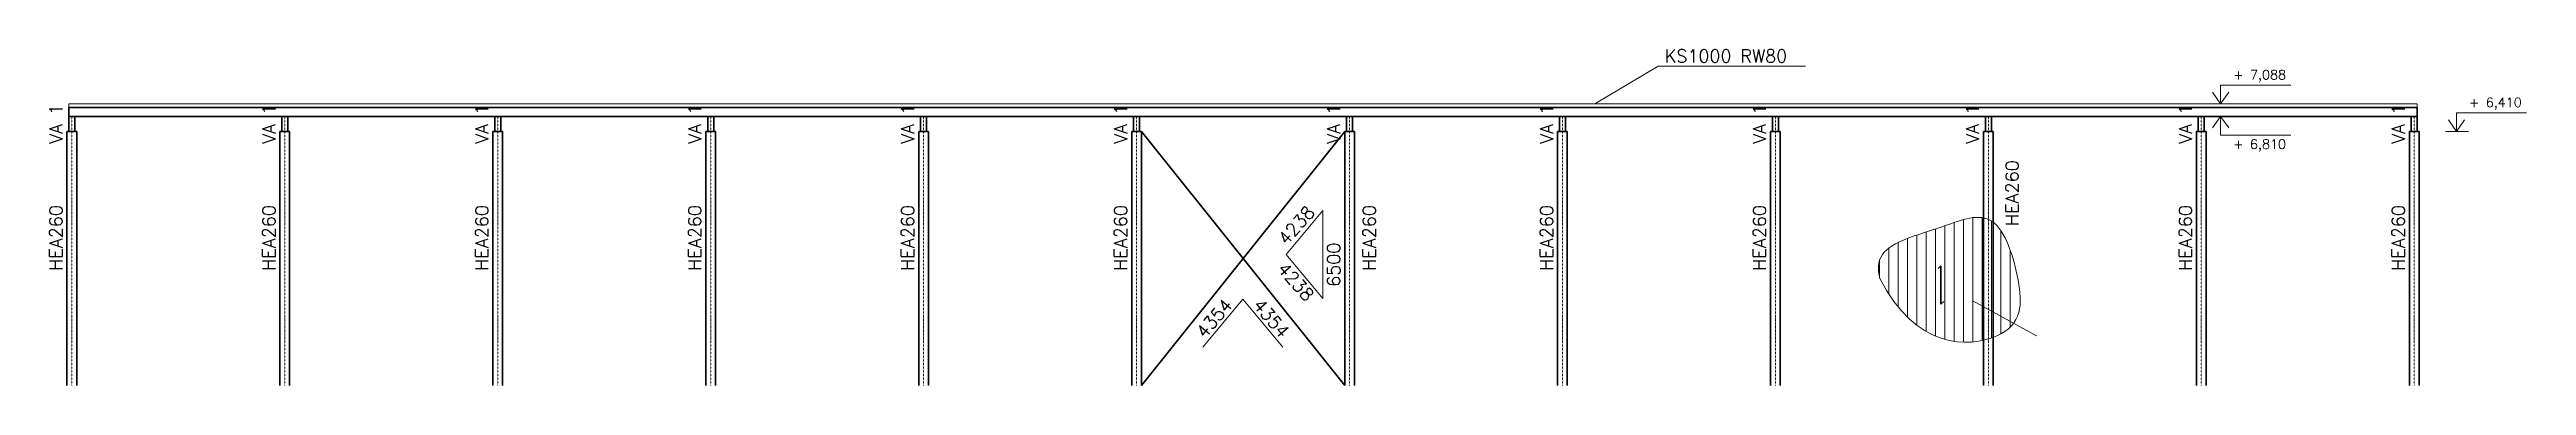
# Model space of a CAD drawing. Header units: millimetres. Extents: x -109904 to 256066, y -215550 to 75535.
# Drawn here: x -22689 to 43612, y -215550 to -206561 of the extents above; entities that cross this region are included whole.
import ezdxf

# ---------------------------------------------------------------- set-up
doc = ezdxf.new("R2010")
doc.units = ezdxf.units.MM
doc.header["$LTSCALE"] = 20
doc.linetypes.add('ČERCHOVANÁ', pattern=[25.4, 12.7, -6.35, 0, -6.35])
for name, color, linetype, lineweight in [('Koty', 4, 'Continuous', 18), ('TENKÁ ČERCHOVANÁ ČÁRA', 60, 'ČERCHOVANÁ', 18), ('TLUSTÁ PLNÁ ČÁRA', 2, 'Continuous', 35), ('tlustá čára', 212, 'Continuous', 35), ('ztužidla plná', 104, 'Continuous', 35), ('šrafy', 7, 'Continuous', 13)]:
    doc.layers.add(name, color=color, linetype=linetype, lineweight=lineweight)
doc.styles.get("Standard").update_dxf_attribs({"font": 'arial.ttf'})

msp = doc.modelspace()

# ---------------------------------------------------------------- texts
at = {"layer": 'šrafy', "attachment_point": 1}
for s, width, gutter_width, heights, insert, char_height in [('\\A1;{\\Fromans|c238;\\H1.5x;KS1000 RW80}', 8123.42907, 14.348, [4633.313], (20547.142, -206560.757), 229.56093), ('\\pxi-3,l4,t4;{\\Fromans|c238;+ 7,088}', 2511.28029, 31.25, [0], (35511.268, -207109.419), 250), ('\\pxi-3,l4,t4;{\\Fromans|c238;+ 6,410}', 2511.28029, 31.25, [0], (41822.166, -207849.419), 250), ('\\pxi-3,l4,t4;{\\Fromans|c238;+ 6,810}', 2511.28029, 31.25, [0], (35511.268, -208966.391), 250)]:
    msp.add_mtext_dynamic_manual_height_columns(s, width=width, gutter_width=gutter_width, heights=heights, dxfattribs=dict(at, insert=insert, char_height=char_height))
at = {"layer": 'šrafy', "char_height": 229.56093}
for s, insert, attachment_point, rotation in [('\\A1;{\\Fromans|c238;\\H1.5x;VA 1}', (-22688.851, -209079.965), 1, 90), ('\\A1;{\\Fromans|c238;\\H1.5x;VA 1}', (-16988.851, -209079.965), 1, 90), ('\\A1;{\\Fromans|c238;\\H1.5x;VA 1}', (-11288.851, -209079.965), 1, 90), ('\\A1;{\\Fromans|c238;\\H1.5x;VA 1}', (-5588.851, -209079.965), 1, 90), ('\\A1;{\\Fromans|c238;\\H1.5x;VA 1}', (111.149, -209079.965), 1, 90), ('\\A1;{\\Fromans|c238;\\H1.5x;VA 1}', (5811.149, -209079.965), 1, 90), ('\\A1;{\\Fromans|c238;\\H1.5x;VA 1}', (11511.149, -209079.965), 1, 90), ('\\A1;{\\Fromans|c238;\\H1.5x;VA 1}', (17211.149, -209079.965), 1, 90), ('\\A1;{\\Fromans|c238;\\H1.5x;VA 1}', (22911.149, -209079.965), 1, 90), ('\\A1;{\\Fromans|c238;\\H1.5x;VA 1}', (28611.149, -209079.965), 1, 90), ('\\A1;{\\Fromans|c238;\\H1.5x;VA 1}', (34311.149, -209079.965), 1, 90), ('\\A1;{\\Fromans|c238;\\H1.5x;VA 1}', (40011.149, -209079.965), 1, 90), ('\\A1;{\\Fromans|c238;\\H1.5x;HEA260}', (29671.939, -211280.469), 1, 90), ('\\A1;{\\Fromans|c238;\\H1.5x;HEA260}', (-22688.851, -212479.965), 1, 90), ('\\A1;{\\Fromans|c238;\\H1.5x;HEA260}', (-16988.851, -212479.965), 1, 90), ('\\A1;{\\Fromans|c238;\\H1.5x;HEA260}', (-11288.851, -212479.965), 1, 90), ('\\A1;{\\Fromans|c238;\\H1.5x;HEA260}', (-5588.851, -212479.965), 1, 90), ('\\A1;{\\Fromans|c238;\\H1.5x;HEA260}', (111.149, -212479.965), 1, 90), ('\\A1;{\\Fromans|c238;\\H1.5x;HEA260}', (5811.149, -212479.965), 1, 90), ('\\A1;{\\Fromans|c238;\\H1.5x;4238}', (10163.862, -211591.189), 1, 48.4081892), ('\\A1;{\\Fromans|c238;\\H1.5x;HEA260}', (12464.546, -212479.965), 1, 90), ('\\A1;{\\Fromans|c238;\\H1.5x;HEA260}', (17211.149, -212479.965), 1, 90), ('\\A1;{\\Fromans|c238;\\H1.5x;HEA260}', (22911.149, -212479.965), 1, 90), ('\\A1;{\\Fromans|c238;\\H1.5x;HEA260}', (34311.149, -212479.965), 1, 90), ('\\A1;{\\Fromans|c238;\\H1.5x;HEA260}', (40011.149, -212479.965), 1, 90), ('\\A1;{\\Fromans|c238;\\H1.5x;6500}', (11514.141, -212909.712), 1, 90), ('\\A1;{\\Fromans|c238;\\H1.5x;4238}', (10411.131, -212218.593), 1, 311.36631668), ('\\A1;{\\Fromans|c238;\\H1.5x;4354}', (7972.009, -214090.67), 1, 49.56681906), ('\\A1;{\\Fromans|c238;\\H1.5x;4354}', (10529.644, -214090.67), 3, 310.43318094)]:
    msp.add_mtext_dynamic_manual_height_columns(s, width=8123.42907, gutter_width=14.348, heights=[4633.313], dxfattribs=dict(at, insert=insert, attachment_point=attachment_point, rotation=rotation))

# ---------------------------------------------------------------- linework, layer by layer
at = {"layer": 'Koty'}
msp.add_line((35132.603, -208009.947), (35750.229, -208009.947), dxfattribs=at)
at = {"layer": 'TENKÁ ČERCHOVANÁ ČÁRA', "ltscale": 0.009}
for p, q in [((-22091.744, -208349.947), (-22091.744, -215549.947)), ((-16391.744, -208349.947), (-16391.744, -208749.947)), ((-16391.744, -208349.947), (-16391.744, -215549.947)), ((-10691.744, -208349.947), (-10691.744, -208749.947)), ((-10691.744, -208349.947), (-10691.744, -215549.947)), ((-4991.744, -208349.947), (-4991.744, -208749.947)), ((-4991.744, -208349.947), (-4991.744, -215549.947)), ((708.256, -208349.947), (708.256, -208749.947)), ((708.256, -208349.947), (708.256, -215549.947)), ((6408.256, -208349.947), (6408.256, -208749.947)), ((6408.256, -208349.947), (6408.256, -215549.947)), ((12108.256, -208349.947), (12108.256, -208749.947)), ((12108.256, -208349.947), (12108.256, -215549.947)), ((17808.256, -208349.947), (17808.256, -208749.947)), ((17808.256, -208349.947), (17808.256, -215549.947)), ((23508.256, -208349.947), (23508.256, -208749.947)), ((23508.256, -208349.947), (23508.256, -215549.947)), ((29208.256, -208349.947), (29208.256, -208749.947)), ((29208.256, -208349.947), (29208.256, -215549.947)), ((34908.256, -208349.947), (34908.256, -208749.947)), ((34908.256, -208349.947), (34908.256, -215549.947)), ((40608.256, -208349.947), (40608.256, -208749.947)), ((40608.256, -208349.947), (40608.256, -215549.947))]:
    msp.add_line(p, q, dxfattribs=at)
at = {"layer": 'TLUSTÁ PLNÁ ČÁRA'}
for p, q in [((27860.41, -212423.648), (27937.188, -212346.87)), ((27937.188, -212346.87), (27937.188, -213378.038)), ((27937.188, -213378.038), (28013.966, -213301.26))]:
    msp.add_line(p, q, dxfattribs=at)
at = {"layer": 'tlustá čára'}
for p, q in [((40688.256, -208109.947), (-22171.744, -208109.947)), ((-22171.744, -208109.947), (-22171.744, -208349.947)), ((40688.256, -208349.947), (40688.256, -208109.947)), ((-21961.744, -208749.947), (-22221.744, -208749.947)), ((-22221.744, -208749.947), (-22221.744, -215549.947)), ((-22221.744, -208749.947), (-22221.744, -215249.947)), ((-22171.744, -208749.947), (-22171.744, -208349.947)), ((-22171.744, -208349.947), (40688.256, -208349.947)), ((-22091.744, -208749.947), (-21961.744, -208749.947)), ((-22011.744, -208349.947), (-22011.744, -208749.947)), ((-21961.744, -215549.947), (-21961.744, -208749.947)), ((-16261.744, -208749.947), (-16521.744, -208749.947)), ((-16521.744, -208749.947), (-16521.744, -215549.947)), ((-16521.744, -208749.947), (-16521.744, -215249.947)), ((-16471.744, -208749.947), (-16471.744, -208349.947)), ((-16311.744, -208349.947), (-16311.744, -208749.947)), ((-16261.744, -215549.947), (-16261.744, -208749.947)), ((-10561.744, -208749.947), (-10821.744, -208749.947)), ((-10821.744, -208749.947), (-10821.744, -215549.947)), ((-10821.744, -208749.947), (-10821.744, -215249.947)), ((-10771.744, -208749.947), (-10771.744, -208349.947)), ((-10611.744, -208349.947), (-10611.744, -208749.947)), ((-10561.744, -215549.947), (-10561.744, -208749.947)), ((-4861.744, -208749.947), (-5121.744, -208749.947)), ((-5121.744, -208749.947), (-5121.744, -215549.947)), ((-5121.744, -208749.947), (-5121.744, -215249.947)), ((-5071.744, -208749.947), (-5071.744, -208349.947)), ((-4911.744, -208349.947), (-4911.744, -208749.947)), ((-4861.744, -215549.947), (-4861.744, -208749.947)), ((838.256, -208749.947), (578.256, -208749.947)), ((578.256, -208749.947), (578.256, -215549.947)), ((578.256, -208749.947), (578.256, -215249.947)), ((628.256, -208749.947), (628.256, -208349.947)), ((788.256, -208349.947), (788.256, -208749.947)), ((838.256, -215549.947), (838.256, -208749.947)), ((6538.256, -208749.947), (6278.256, -208749.947)), ((6278.256, -208749.947), (6278.256, -215549.947)), ((6278.256, -208749.947), (6278.256, -215249.947)), ((6328.256, -208749.947), (6328.256, -208349.947)), ((6488.256, -208349.947), (6488.256, -208749.947)), ((6538.256, -215549.947), (6538.256, -208749.947)), ((12238.256, -208749.947), (11978.256, -208749.947)), ((11978.256, -208749.947), (11978.256, -215549.947)), ((11978.256, -208749.947), (11978.256, -215249.947)), ((12028.256, -208749.947), (12028.256, -208349.947)), ((12188.256, -208349.947), (12188.256, -208749.947)), ((12238.256, -215549.947), (12238.256, -208749.947)), ((17938.256, -208749.947), (17678.256, -208749.947)), ((17678.256, -208749.947), (17678.256, -215549.947)), ((17678.256, -208749.947), (17678.256, -215249.947)), ((17728.256, -208749.947), (17728.256, -208349.947)), ((17888.256, -208349.947), (17888.256, -208749.947)), ((17938.256, -215549.947), (17938.256, -208749.947)), ((23638.256, -208749.947), (23378.256, -208749.947)), ((23378.256, -208749.947), (23378.256, -215549.947)), ((23378.256, -208749.947), (23378.256, -215249.947)), ((23428.256, -208749.947), (23428.256, -208349.947)), ((23588.256, -208349.947), (23588.256, -208749.947)), ((23638.256, -215549.947), (23638.256, -208749.947)), ((29338.256, -208749.947), (29078.256, -208749.947)), ((29078.256, -208749.947), (29078.256, -215549.947)), ((29078.256, -208749.947), (29078.256, -215249.947)), ((29128.256, -208749.947), (29128.256, -208349.947)), ((29288.256, -208349.947), (29288.256, -208749.947)), ((29338.256, -215549.947), (29338.256, -208749.947)), ((35038.256, -208749.947), (34778.256, -208749.947)), ((34778.256, -208749.947), (34778.256, -215549.947)), ((34778.256, -208749.947), (34778.256, -215249.947)), ((34828.256, -208749.947), (34828.256, -208349.947)), ((34988.256, -208349.947), (34988.256, -208749.947)), ((35038.256, -215549.947), (35038.256, -208749.947)), ((40738.256, -208749.947), (40478.256, -208749.947)), ((40478.256, -208749.947), (40478.256, -215549.947)), ((40478.256, -208749.947), (40478.256, -215249.947)), ((40528.256, -208749.947), (40528.256, -208349.947)), ((40688.256, -208349.947), (40688.256, -208749.947)), ((40738.256, -215549.947), (40738.256, -208749.947))]:
    msp.add_line(p, q, dxfattribs=at)
at = {"layer": 'ztužidla plná'}
for p, q in [((6538.256, -215549.947), (11978.256, -208749.947)), ((11978.256, -215549.947), (6538.256, -208749.947))]:
    msp.add_line(p, q, dxfattribs=at)
at = {"layer": 'šrafy'}
for p, q in [((18671.661, -208009.947), (20370.564, -207002.26)), ((20370.564, -207002.26), (24315.477, -207002.26)), ((35425.82, -208009.947), (35425.82, -207509.947)), ((35425.82, -207509.947), (37300.82, -207509.947)), ((40688.256, -208009.947), (-22171.744, -208009.947)), ((-22171.744, -208009.947), (-22171.744, -208109.947)), ((35425.82, -208009.947), (35210.728, -207702.765)), ((35425.82, -208009.947), (35640.911, -207702.765)), ((40688.256, -208109.947), (40688.256, -208009.947)), ((35425.82, -208349.947), (35210.728, -208657.129)), ((35425.82, -208349.947), (35425.82, -208849.947)), ((35425.82, -208349.947), (35640.911, -208657.129)), ((41443.502, -208749.947), (42061.128, -208749.947)), ((41736.718, -208749.947), (41521.627, -208442.765)), ((41736.718, -208749.947), (41736.718, -208249.947)), ((41736.718, -208249.947), (43611.718, -208249.947)), ((41736.718, -208749.947), (41951.809, -208442.765)), ((35425.82, -208849.947), (37300.82, -208849.947)), ((10409.04, -212047.663), (11392.787, -210872.23)), ((11392.787, -213223.097), (11392.787, -210872.23)), ((27546.275, -211442.125), (27546.275, -214108.937)), ((27796.275, -214232.019), (27796.275, -211360.416)), ((27796.275, -211360.416), (27796.275, -214232.019)), ((28046.275, -214318.354), (28046.275, -211275.27)), ((28296.275, -211187.18), (28296.275, -214371.43)), ((28546.275, -214393.559), (28546.275, -211109.246)), ((28546.275, -211109.246), (28546.275, -214393.559)), ((28796.275, -214385.929), (28796.275, -211058.789)), ((29046.275, -211059.515), (29046.275, -214348.368)), ((29296.275, -214278.476), (29296.275, -211152.079)), ((29296.275, -211152.079), (29296.275, -214278.476)), ((29546.275, -214168.189), (29546.275, -211412.632)), ((11392.787, -213223.097), (10409.04, -212047.663)), ((26546.275, -213114.396), (26546.275, -211872.853)), ((26796.275, -211720.024), (26796.275, -213459.094)), ((27046.275, -213730.839), (27046.275, -211613.142)), ((27046.275, -211613.142), (27046.275, -213730.839)), ((27296.275, -213944.177), (27296.275, -211524.405)), ((29796.275, -211935.645), (29796.275, -213984.801)), ((26296.275, -212195.143), (26296.275, -212673.833)), ((8179.3, -214524.65), (9250.826, -213244.334)), ((10322.353, -214524.65), (9250.826, -213244.334)), ((28796.275, -213286.521), (30495.178, -214223.746))]:
    msp.add_line(p, q, dxfattribs=at)
msp.add_open_spline([(26296.275, -212673.833), (27256.259, -214592.268), (30142.158, -214489.904), (30105.761, -212790.606), (29444.971, -210718.909), (28005.952, -211322.783), (26694.954, -211681.56), (26210.836, -212165.678), (26296.275, -212673.833), (26296.275, -212673.833), (26296.275, -212673.833)], degree=3, dxfattribs=at)

msp.set_redraw_order([(e.dxf.handle, doc.entitydb.next_handle()) for e in msp.query("TEXT MTEXT ATTDEF DIMENSION ARC_DIMENSION")])  # texts and dimensions are drawn at this point

doc.saveas('drawing.dxf')
